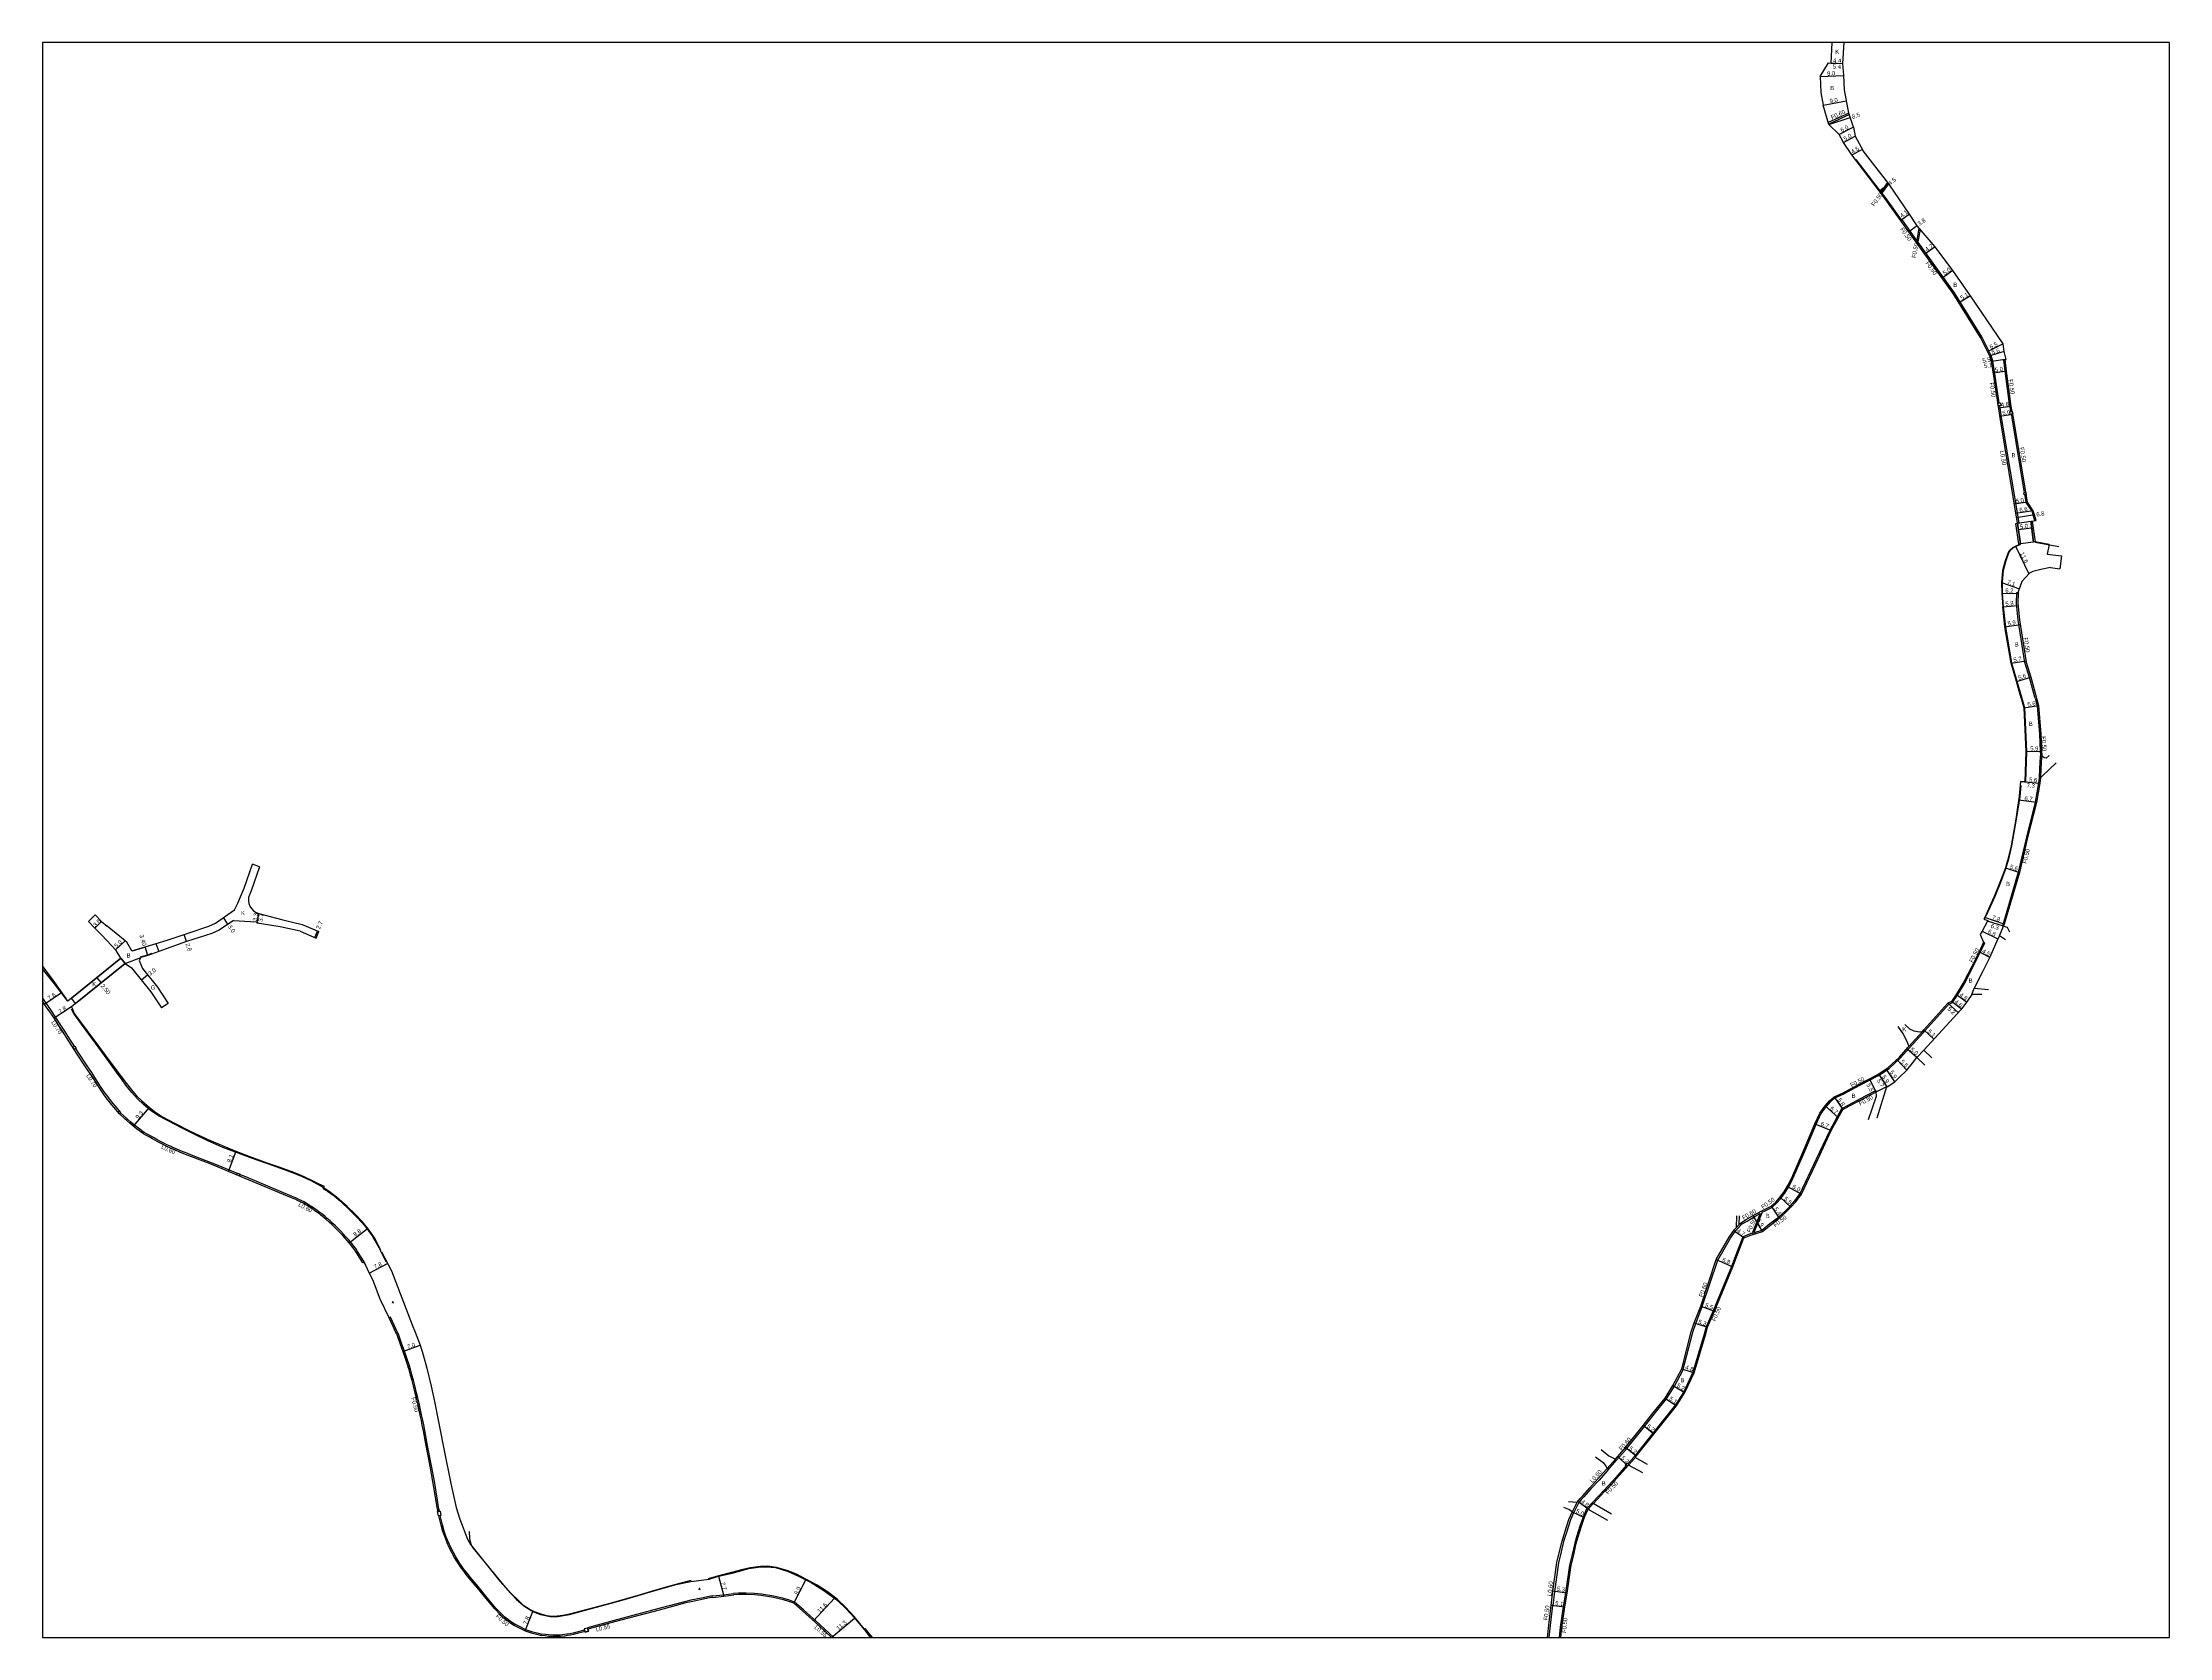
# Model space of a CAD drawing. Header units: metres. Extents: x -4000 to -2400, y -96000 to -93000.
# Drawn here: x -3200 to -2400, y -94800 to -94200 of the extents above; entities that cross this region are included whole.
import ezdxf

# ---------------------------------------------------------------- set-up
doc = ezdxf.new("R2010")
doc.units = ezdxf.units.M
doc.header["$LTSCALE"] = 2.5
for name, color, linetype in [('側溝・桝', 7, 'Continuous'), ('図郭', 7, 'Continuous'), ('幅員', 7, 'Continuous'), ('歩道・分離帯・安全施設', 7, 'Continuous'), ('舗装', 7, 'Continuous'), ('道路', 7, 'Continuous')]:
    doc.layers.add(name, color=color, linetype=linetype)
doc.styles.get("Standard").update_dxf_attribs({"font": ''})
doc.styles.add('YOKO_DECO', font='txt.shx', dxfattribs={"bigfont": 'extfont.shx'})
doc.styles.get('Standard').set_extended_font_data('@MS PGothic')

msp = doc.modelspace()

# ---------------------------------------------------------------- linework, layer by layer
at = {"layer": '側溝・桝'}
for points in [[(-2520.59, -94226.52), (-2528.34, -94230.12)], [(-2520.4, -94227.1), (-2528.16, -94230.71)], [(-2508.63, -94256.51), (-2505.9, -94252.71)], [(-2508.31, -94256.92), (-2505.57, -94253.12)], [(-2495.06, -94274.42), (-2500.45, -94266.88), (-2500.86, -94267.17)], [(-2494.21, -94269.78), (-2495.19, -94275.1)], [(-2493.79, -94270.27), (-2494.78, -94275.67)], [(-2467.04, -94317.77), (-2470.63, -94310.71), (-2480.89, -94294.18), (-2494.66, -94274.98)], [(-2464.04, -94335.6), (-2465.41, -94326.25), (-2466.39, -94319.91), (-2467.04, -94317.77)], [(-2459.6, -94338.79), (-2460, -94336.95), (-2461.77, -94323.66), (-2462.34, -94319.31), (-2461.84, -94319.24)], [(-2463.89, -94336.58), (-2463.12, -94341.81), (-2456.66, -94380.73), (-2457.16, -94380.81)], [(-2454.5, -94369.35), (-2459.17, -94341.19), (-2459.34, -94340.02), (-2459.39, -94339.77)], [(-2454.33, -94370.35), (-2454.36, -94370.14)], [(-2450.63, -94379.86), (-2451.27, -94377.78), (-2451.7, -94376.33), (-2453.88, -94373.08), (-2454.33, -94370.35)], [(-2450.51, -94446.64), (-2450.59, -94446.27), (-2452.66, -94438.85), (-2454.35, -94433.26), (-2456.85, -94417.25), (-2457.49, -94411.09), (-2457.37, -94406.92), (-2456.87, -94406.93)], [(-3188.03, -94577.62), (-3189.54, -94575.25), (-3191.91, -94571.54), (-3193.14, -94569.65), (-3194.96, -94566.82), (-3196.67, -94564.23), (-3198, -94562.31), (-3199.9, -94559.55), (-3200, -94559.42)], [(-3171.24, -94601.85), (-3171.15, -94601.77), (-3172.64, -94600.04), (-3173.27, -94599.28), (-3174.04, -94598.38), (-3175.5, -94596.52), (-3176.39, -94595.28), (-3177.9, -94593.14), (-3179.16, -94591.15), (-3180.3, -94589.38), (-3181.52, -94587.5), (-3183.21, -94584.93), (-3186.39, -94580.21), (-3187.53, -94578.42)], [(-3126.7, -94625.45), (-3134.57, -94622.22), (-3136.78, -94621.32), (-3143.99, -94618.52), (-3145.41, -94617.96), (-3148.16, -94616.87), (-3149.77, -94616.17), (-3151.26, -94615.52), (-3151.6, -94615.35), (-3153.24, -94614.62), (-3154.15, -94614.18), (-3155.4, -94613.57), (-3156.58, -94612.9), (-3158.32, -94611.96), (-3159.59, -94611.19), (-3160.86, -94610.53), (-3161.73, -94610.04), (-3162.62, -94609.43), (-3163.58, -94608.7), (-3164.17, -94608.29), (-3166.79, -94606.09), (-3167.96, -94605.09), (-3168.47, -94604.59), (-3170.62, -94602.58)], [(-3079.04, -94658.71), (-3081.49, -94654.78), (-3082.21, -94653.71), (-3082.91, -94652.77), (-3083.57, -94651.98), (-3084.16, -94651.21), (-3084.95, -94650.32), (-3085.9, -94649.24), (-3086.81, -94648.22), (-3087.75, -94647.21), (-3088.75, -94646.2), (-3089.84, -94645.09), (-3090.77, -94644.24), (-3091.81, -94643.29), (-3092.93, -94642.33), (-3093.69, -94641.64), (-3095.06, -94640.55), (-3095.52, -94640.22), (-3096.86, -94639.24), (-3097.91, -94638.49), (-3098.86, -94637.82), (-3099.67, -94637.31), (-3100.69, -94636.69), (-3101.55, -94636.16), (-3103.65, -94635.18), (-3104.78, -94634.62), (-3105.45, -94634.33), (-3106.1, -94634.07), (-3123.53, -94626.76), (-3125.86, -94625.8)], [(-3066.42, -94685.41), (-3066.58, -94685.02), (-3067.61, -94682.77), (-3069.12, -94679.49), (-3069.6, -94679.71)], [(-3066.42, -94685.41), (-3064.96, -94689.51), (-3064.04, -94692.19), (-3063.23, -94694.42), (-3061.96, -94698.11)], [(-3050.7, -94752.53), (-3050.88, -94751.59), (-3052.63, -94741.26), (-3053.72, -94735.44), (-3055.3, -94727.11), (-3056.24, -94722.15), (-3056.64, -94720.02), (-3057, -94718.3), (-3057.42, -94716.21), (-3057.79, -94714.41), (-3058.33, -94711.85), (-3058.79, -94709.88), (-3059.29, -94707.95), (-3060.01, -94705.16), (-3060.52, -94703.19), (-3061.08, -94701.22), (-3061.65, -94699.1), (-3061.96, -94698.11)], [(-3023.97, -94793.91), (-3024.05, -94793.86), (-3024.71, -94793.39), (-3026.11, -94792.33), (-3027.65, -94790.9), (-3029.52, -94788.92), (-3032.75, -94785.03), (-3036.17, -94780.86), (-3039.1, -94777.33), (-3040.2, -94775.97), (-3041.01, -94774.92), (-3041.61, -94774.15), (-3042.34, -94773.14), (-3043, -94772.18), (-3043.79, -94770.98), (-3044.55, -94769.66), (-3045.47, -94768.05), (-3046.41, -94766.2), (-3047.33, -94764.16), (-3047.64, -94763.41), (-3048.25, -94761.85), (-3048.93, -94759.98), (-3049.59, -94757.57), (-3050.11, -94755.67), (-3050.4, -94754.12)], [(-2947.9, -94784.37), (-2943.85, -94783.9), (-2940.06, -94783.47)], [(-2902.41, -94800), (-2907.69, -94795.07), (-2913.78, -94789.6), (-2917.18, -94786.66), (-2919.08, -94785.97), (-2921.17, -94785.3), (-2924.93, -94784.43), (-2929.61, -94783.7), (-2932.24, -94783.48), (-2935.36, -94783.32), (-2938.25, -94783.34), (-2940.06, -94783.47)], [(-2947.9, -94784.37), (-2948.72, -94784.49), (-2951.48, -94785.05), (-2956.15, -94786.02), (-2958.1, -94786.43), (-2968.21, -94789.16), (-2985.03, -94793.61), (-2995.05, -94796.34), (-2995.02, -94796.44)], [(-3023.97, -94793.92), (-3022.2, -94795.01), (-3020.46, -94795.92), (-3018.32, -94796.96), (-3016.04, -94797.72), (-3014.1, -94798.26), (-3012.22, -94798.7)], [(-2996.11, -94797.23), (-2999.09, -94798.01), (-3000.38, -94798.32), (-3001.53, -94798.59), (-3002.74, -94798.8), (-3003.58, -94798.93), (-3005.28, -94799.1), (-3006.39, -94799.17), (-3007.9, -94799.15), (-3009.71, -94799.06), (-3010.83, -94798.92), (-3012.22, -94798.7)]]:
    msp.add_lwpolyline(points, dxfattribs=at)
for points in [[(-2464.38, -94336.66), (-2464.53, -94335.67), (-2463.54, -94335.52), (-2463.4, -94336.51)], [(-2459.88, -94339.88), (-2460.09, -94338.9), (-2459.11, -94338.69), (-2458.9, -94339.67)], [(-2454.79, -94369.4), (-2454, -94369.27), (-2453.87, -94370.06), (-2454.66, -94370.19)], [(-3187.32, -94578.29), (-3188.12, -94578.79), (-3188.62, -94578), (-3187.82, -94577.49)], [(-3170.62, -94602.58), (-3171.05, -94602.97), (-3171.69, -94602.23), (-3171.24, -94601.85)], [(-3126.08, -94626.33), (-3126.92, -94625.99), (-3126.63, -94625.3), (-3125.8, -94625.64)], [(-3050.43, -94752.47), (-3050.13, -94754.07), (-3051.12, -94754.25), (-3051.42, -94752.66)], [(-2995.89, -94797.95), (-2994.67, -94797.58), (-2995.02, -94796.44), (-2996.24, -94796.81)]]:
    msp.add_lwpolyline(points, close=True, dxfattribs=at)
at = {"layer": '側溝・桝', "flags": 128}
for points in [[(-2450.51, -94446.64), (-2449.72, -94449.47), (-2448.83, -94460.22), (-2448.62, -94466.6), (-2448.55, -94468.07), (-2448.59, -94468.64), (-2448.87, -94473.28), (-2449.06, -94476.64)], [(-2448.05, -94468.11), (-2448.09, -94468.67), (-2448.37, -94473.31), (-2448.56, -94476.67)], [(-2449.06, -94476.62), (-2449.23, -94478.55), (-2450.55, -94485.74), (-2453.83, -94498.97), (-2456.88, -94512.04), (-2462.58, -94531.51), (-2462.85, -94532.23), (-2462.37, -94532.37)], [(-2462.85, -94532.23), (-2462.37, -94532.37)]]:
    msp.add_lwpolyline(points, dxfattribs=at)
at = {"layer": '側溝・桝', "elevation": 176.39, "flags": 128}
for points in [[(-2492.49, -94572.36), (-2491.99, -94571.79), (-2483.03, -94561.81), (-2481.62, -94561.17), (-2479.75, -94558.38), (-2476.87, -94553.55), (-2473.95, -94547.78), (-2471.14, -94542.32), (-2469.49, -94538.68), (-2469.94, -94538.47)], [(-2498.03, -94577.66), (-2492.86, -94572.03)], [(-2497.83, -94578.19), (-2492.49, -94572.36)], [(-2553.18, -94640.06), (-2552.06, -94639.5), (-2549.57, -94638.22), (-2547.72, -94636.55), (-2546.25, -94634.95), (-2544.51, -94632.61), (-2543.04, -94630.24), (-2541.62, -94627.28), (-2537.21, -94617.07), (-2532.8, -94606.6), (-2531.13, -94603.04), (-2529.17, -94600.35), (-2527.52, -94598.44), (-2525.83, -94597.03), (-2522.77, -94595.64), (-2516.44, -94592.29), (-2509.47, -94588.62), (-2505.44, -94585.99), (-2501.15, -94581.99), (-2497.83, -94578.19)], [(-2556.02, -94647.67), (-2553.36, -94646.79), (-2550.27, -94644.32), (-2547.11, -94641.86), (-2544.7, -94639.81), (-2542.72, -94637.75), (-2540.9, -94635.76), (-2538.86, -94632.97), (-2532.71, -94619.97), (-2527.68, -94609.12), (-2523.21, -94601.04), (-2520.8, -94599.7), (-2514.34, -94596.27), (-2510.5, -94594.24)], [(-2510.5, -94594.24), (-2510.26, -94594.69)], [(-2611.09, -94736.88), (-2607.97, -94733.33), (-2604.66, -94729.57), (-2597.5, -94720.61), (-2593.85, -94716.02), (-2589.19, -94710.28), (-2586.23, -94705.52), (-2583.03, -94699.52), (-2579.26, -94685.21), (-2578.2, -94681.86), (-2575.75, -94675.54), (-2569.9, -94658.03), (-2565.07, -94649.75), (-2563.16, -94646.96), (-2562.4, -94646.14), (-2561.37, -94645.05), (-2560.93, -94644.57), (-2558.88, -94643.33), (-2555.64, -94641.41), (-2553.91, -94640.54)], [(-2556.77, -94647.93), (-2557.57, -94648.19), (-2560.42, -94649.26), (-2562.56, -94654.76), (-2564.69, -94660.42), (-2571.63, -94677.09), (-2574.2, -94683.16), (-2575.04, -94685.96), (-2579.28, -94700.24), (-2582.67, -94707.57), (-2585.85, -94712.52), (-2594.29, -94723.16), (-2600.96, -94731.49), (-2601.34, -94731.98), (-2601.34, -94731.98), (-2601.51, -94732.19), (-2603.64, -94734.61)], [(-2562.83, -94645.73), (-2561.81, -94644.64)], [(-2553.91, -94640.54), (-2556.8, -94647.62)], [(-2553.18, -94640.06), (-2556.17, -94647.41)], [(-2604.3, -94735.36), (-2608.19, -94739.79), (-2611.17, -94742.96), (-2612.92, -94744.81), (-2617.03, -94749.26), (-2617.06, -94749.3), (-2617.03, -94749.26), (-2619.08, -94751.39), (-2619.26, -94751.63), (-2620.57, -94754.71), (-2621.76, -94758.12), (-2623.01, -94762.08), (-2623.83, -94765.05), (-2624.7, -94768.79), (-2625.69, -94772.76), (-2627.16, -94783.23), (-2627.99, -94788.45), (-2629.12, -94796.15), (-2629.5, -94800)], [(-2608.42, -94732.93), (-2611.54, -94736.48)], [(-2600.95, -94732.28), (-2601.12, -94732.51), (-2603.43, -94735.13)], [(-2611.54, -94736.48), (-2611.09, -94736.88), (-2611.28, -94737.09), (-2614.54, -94740.78), (-2617.59, -94744.14), (-2620.25, -94747.12), (-2621.26, -94748.1), (-2622.24, -94749.45), (-2622.42, -94749.68), (-2624.06, -94752.98), (-2624.15, -94753.15), (-2625.3, -94755.79), (-2626.84, -94760.53), (-2627.89, -94763.95), (-2628.79, -94767.81), (-2629.82, -94771.96), (-2631.33, -94782.69), (-2631.97, -94787.98), (-2632.56, -94787.91)], [(-2622.73, -94749.09), (-2622.93, -94749.37), (-2624.6, -94752.71)], [(-2616.7, -94749.65), (-2618.68, -94751.69)], [(-2632.06, -94787.97), (-2632.83, -94794.35), (-2633.48, -94800)]]:
    msp.add_lwpolyline(points, dxfattribs=at)
for points in [[(-2555.88, -94648.08), (-2556.11, -94647.39), (-2556.87, -94647.64), (-2556.62, -94648.4), (-2555.86, -94648.15)], [(-2603.45, -94734.78), (-2604.01, -94734.28), (-2604.67, -94735.03), (-2603.92, -94735.69), (-2603.26, -94734.94)]]:
    msp.add_lwpolyline(points, close=True, dxfattribs=at)
at = {"layer": '図郭'}
msp.add_lwpolyline([(-3200, -94800), (-2400, -94800), (-2400, -94200), (-3200, -94200)], close=True, dxfattribs=at)
at = {"layer": '幅員'}
for points in [[(-2528.27, -94207.66), (-2522.87, -94207.93)], [(-2527.27, -94207.71), (-2522.87, -94207.93)], [(-2531.44, -94212.84), (-2522.45, -94212.41)], [(-2530.28, -94223.58), (-2521.43, -94221.96)], [(-2528.12, -94230.84), (-2520.04, -94228.21)], [(-2518.88, -94231.78), (-2524.18, -94234.59)], [(-2522.6, -94237.58), (-2518.18, -94235.24)], [(-2519.53, -94242.3), (-2515.56, -94240.2)], [(-2505.57, -94253.13), (-2509.11, -94255.9)], [(-2497.72, -94264.51), (-2501.05, -94266.9)], [(-2494.88, -94269), (-2497.97, -94271.21)], [(-2488.13, -94276.88), (-2491.95, -94279.62)], [(-2481.42, -94285.72), (-2485.48, -94288.64)], [(-2474.81, -94295.24), (-2479.15, -94297.93)], [(-2462.56, -94313.32), (-2468.36, -94316.27)], [(-2462.16, -94316.29), (-2467.52, -94317.92)], [(-2461.84, -94319.24), (-2466.88, -94320.02)], [(-2461.27, -94323.59), (-2466.21, -94324.35)], [(-2459.5, -94336.87), (-2464.25, -94337.57)], [(-2458.85, -94339.94), (-2463.79, -94340.67)], [(-2453.4, -94372.89), (-2458.33, -94373.71)], [(-2451.25, -94376.11), (-2457.76, -94377.19)], [(-2450.79, -94377.63), (-2457.5, -94378.75)], [(-2451.85, -94382.65), (-2456.81, -94383.33)], [(-2457.88, -94389.42), (-2452.87, -94399.89)], [(-2463.17, -94403.14), (-2456.46, -94405.47)], [(-2463.08, -94407.13), (-2456.88, -94407.31)], [(-2462.69, -94412.33), (-2456.92, -94411.73)], [(-2461.92, -94419.8), (-2456.09, -94418.89)], [(-2459.58, -94433.44), (-2453.95, -94432.56)], [(-2457.55, -94440.32), (-2452.18, -94438.71)], [(-3119.24, -94531.27), (-3118.67, -94527.62)], [(-3119.18, -94530.88), (-3118.67, -94527.62)], [(-3180.32, -94533.18), (-3177.78, -94530.63)], [(-3145.84, -94538.17), (-3146.73, -94535.52)], [(-3130.26, -94531.68), (-3131.96, -94529.21)], [(-3097.62, -94536.72), (-3096.55, -94534.24)], [(-3168.88, -94537.91), (-3172.52, -94541.33)], [(-3160.38, -94543.4), (-3161.36, -94540.15)], [(-3179.56, -94551.82), (-3177.98, -94553.76)], [(-3160.47, -94550.79), (-3162.81, -94552.68)], [(-3192.9, -94557.49), (-3199.19, -94561.81)], [(-3189.09, -94562.75), (-3195.65, -94567.05)], [(-3165.8, -94607.68), (-3159.74, -94600.62)], [(-3130.11, -94624.68), (-3127.18, -94617.12)], [(-3084.61, -94651.58), (-3077.73, -94646.12)], [(-3077.1, -94662.97), (-3070.19, -94659.28)], [(-3064.53, -94692.36), (-3057.92, -94690.06)], [(-2945.74, -94776.99), (-2943.79, -94784.44)], [(-2917.46, -94787.14), (-2912.88, -94778.33)], [(-3018.51, -94797.45), (-3015.56, -94790.23)], [(-2910.04, -94793.69), (-2902.07, -94785.2)], [(-2903.21, -94800), (-2894.57, -94792.69)]]:
    msp.add_lwpolyline(points, dxfattribs=at)
at = {"layer": '幅員', "flags": 128}
for points, elevation in [([(-2454.74, -94450.31), (-2449.22, -94449.38)], 193.74), ([(-2454.02, -94466.7), (-2448.12, -94466.58)], 193.31), ([(-2454.37, -94478.18), (-2448.79, -94478.62)], 157.31), ([(-2461.73, -94510.47), (-2456.39, -94512.17)], 190.9), ([(-2470.43, -94534.27), (-2464.51, -94537.2)], 188.9), ([(-2467.59, -94544.16), (-2471.59, -94542.1)], 189.28), ([(-2476.36, -94561.04), (-2480.17, -94558.11)], 188.42), ([(-2479.49, -94564.91), (-2483.33, -94561.4)], 188.42), ([(-2478.31, -94563.57), (-2481.96, -94560.77)], 188.42), ([(-2488.6, -94574.89), (-2492.37, -94571.46)], 188.42), ([(-2502.55, -94582.61), (-2498.8, -94586.64)], 176.39), ([(-2494.99, -94581.78), (-2498.76, -94578.5)], 176.39), ([(-2510.26, -94594.69), (-2512.83, -94589.82)], 176.39), ([(-2506.15, -94592.9), (-2509.37, -94587.96)], 187.62), ([(-2503.27, -94591.02), (-2506.5, -94586.08)], 176.39), ([(-2526.1, -94596.61), (-2522.84, -94601.41)], 176.39), ([(-2533.41, -94606.75), (-2527.23, -94609.34)], 176.39), ([(-2524.54, -94604.48), (-2529.56, -94600.04)], 176.39), ([(-2543.66, -94630.3), (-2538.43, -94633.23)], 176.39), ([(-2549.86, -94637.8), (-2546.79, -94642.25)], 176.39), ([(-2546.44, -94634.36), (-2542.36, -94638.1)], 176.39), ([(-2560.03, -94649.65), (-2563.91, -94646.99)], 176.39), ([(-2553.12, -94647.24), (-2556.64, -94641.31)], 176.39), ([(-2570.45, -94657.78), (-2564.22, -94660.6)], 176.39), ([(-2576.32, -94675.34), (-2571.17, -94677.28)], 176.39), ([(-2578.77, -94681.66), (-2573.73, -94683.33)], 176.39), ([(-2583.4, -94698.9), (-2578.81, -94700.41)], 169.88), ([(-2589.68, -94709.93), (-2585.44, -94712.81)], 176.39), ([(-2586.75, -94705.23), (-2582.23, -94707.81)], 176.39), ([(-2593.89, -94723.47), (-2597.97, -94720.24)], 176.39), ([(-2603.68, -94735.41), (-2607.58, -94731.98)], 176.39), ([(-2600.57, -94731.8), (-2604.65, -94728.59)], 176.39), ([(-2618.68, -94751.69), (-2622.55, -94748.85)], 176.39), ([(-2624.6, -94752.71), (-2620.1, -94754.9)], 176.39), ([(-2631.9, -94782.43), (-2626.65, -94783.17)], 176.39), ([(-2632.56, -94787.91), (-2627.5, -94788.52)], 176.39)]:
    msp.add_lwpolyline(points, dxfattribs=dict(at, elevation=elevation))
for points in [[(-2456.07, -94478.05), (-2448.79, -94478.62)], [(-2450.07, -94485.84), (-2456.72, -94485.04)], [(-2462.11, -94531.67), (-2469.47, -94529.11)], [(-2462.37, -94532.37), (-2468.41, -94530.57)]]:
    msp.add_lwpolyline(points, dxfattribs=at)
at = {"layer": '歩道・分離帯・安全施設'}
for points in [[(-2517.99, -94243.98), (-2508.95, -94255.78), (-2506.72, -94258.62), (-2500.97, -94266.66)], [(-2458.78, -94390.1), (-2460.04, -94391.21), (-2460.39, -94391.73), (-2461.56, -94394.99), (-2462.55, -94398.6), (-2462.97, -94403.15), (-2462.88, -94407.12), (-2462.49, -94412.31)], [(-2455.98, -94388.82), (-2457.79, -94389.6), (-2458.78, -94390.1)], [(-2441.64, -94389.72), (-2450.56, -94388.06)], [(-2462.49, -94412.31), (-2461.72, -94419.78), (-2459.39, -94433.39), (-2457.35, -94440.27), (-2455.58, -94446.64)], [(-3161.2, -94540.31), (-3161.3, -94540.34), (-3166.35, -94541.85)], [(-3163.11, -94544.01), (-3160.45, -94543.21), (-3158.72, -94542.59)], [(-3191.08, -94559.66), (-3195.99, -94552.79), (-3200, -94547.36)], [(-3072.94, -94654.08), (-3074.95, -94650.08), (-3077.19, -94646.79), (-3079.7, -94643.63), (-3082.35, -94640.81), (-3085.4, -94637.83), (-3089.39, -94634.32), (-3092.15, -94632.23), (-3095.11, -94630.36), (-3098.74, -94628.36), (-3102.26, -94626.75), (-3105.99, -94625.17), (-3108.93, -94624.07), (-3113.56, -94622.48), (-3120.98, -94619.82), (-3127.39, -94617.49), (-3132.14, -94615.62), (-3137.83, -94613.11), (-3142.94, -94610.67), (-3147.22, -94608.5), (-3156.4, -94603.78), (-3159.36, -94601.74), (-3162.07, -94599.48), (-3164.31, -94597.31), (-3166.4, -94595.04), (-3168.64, -94592.22), (-3170.07, -94590.27), (-3172.14, -94587.36), (-3178.3, -94578.79), (-3185.29, -94569.31), (-3188.23, -94565.26), (-3189.09, -94563.62)], [(-3070.67, -94658.86), (-3072.49, -94655.23)], [(-3079.01, -94658.98), (-3078.08, -94661.07)], [(-2956.07, -94778.61), (-2960.46, -94779.71), (-2965.88, -94781.14), (-2971.12, -94782.73), (-2975.23, -94783.99), (-2986.06, -94787.05), (-3001.81, -94791.27), (-3004.32, -94791.72), (-3006.48, -94792), (-3008.35, -94792.05), (-3010.28, -94791.8), (-3012.43, -94791.29), (-3014.93, -94790.38), (-3015.5, -94790.11), (-3016.98, -94789.34), (-3018.92, -94788.05), (-3020.9, -94786.28), (-3023.94, -94783.26), (-3026.53, -94780.31), (-3037.97, -94766.26), (-3038.64, -94765.24), (-3039.09, -94763.97), (-3039.23, -94762.81), (-3039.36, -94760.12)], [(-2940.36, -94775.46), (-2945.77, -94776.8), (-2949.58, -94777.88)], [(-2888.53, -94800), (-2891.01, -94796.71), (-2894.74, -94792.15), (-2898.03, -94788.54), (-2901.16, -94785.63), (-2904.41, -94783.14), (-2908.58, -94780.37), (-2912.9, -94778.02), (-2916.4, -94776.23), (-2919.59, -94774.94), (-2923.92, -94773.62), (-2927.3, -94773.18), (-2929.97, -94773.24), (-2933.9, -94773.76), (-2937.09, -94774.59), (-2940.36, -94775.46)]]:
    msp.add_lwpolyline(points, dxfattribs=at)
at = {"layer": '歩道・分離帯・安全施設', "flags": 128}
for points in [[(-2455.58, -94446.64), (-2454.55, -94450.28), (-2453.82, -94466.7), (-2454.17, -94478.18)], [(-2455.93, -94479.46), (-2456.28, -94483.59), (-2456.94, -94487.68), (-2457.62, -94492.18), (-2459.4, -94502.21), (-2460.73, -94507.76), (-2461.54, -94510.52), (-2461.55, -94510.54), (-2463.61, -94516.02), (-2465.7, -94521.28), (-2467.47, -94525.19), (-2469.03, -94528.61)]]:
    msp.add_lwpolyline(points, dxfattribs=at)
at = {"layer": '舗装'}
for points in [[(-2527.27, -94207.71), (-2522.87, -94207.93)], [(-3157.34, -94538.94), (-3156.27, -94541.92)], [(-3168.95, -94546.45), (-3170.53, -94544.51)], [(-3168.95, -94546.45), (-3163.05, -94544.2)], [(-3187.61, -94561.55), (-3189.08, -94559.52)]]:
    msp.add_lwpolyline(points, dxfattribs=at)
at = {"layer": '舗装', "flags": 128}
for points, elevation in [([(-2463.87, -94536.07), (-2462.37, -94532.37)], 189.28), ([(-2474.28, -94558.08), (-2473.47, -94555.7)], 188.42), ([(-2494.99, -94581.78), (-2492.37, -94579.03)], 176.39), ([(-2510.26, -94594.69), (-2506.25, -94592.73)], 187.63)]:
    msp.add_lwpolyline(points, dxfattribs=dict(at, elevation=elevation))
at = {"layer": '道路'}
for points in [[(-2528.27, -94207.66), (-2527.27, -94207.71), (-2526.88, -94200)], [(-2522.87, -94207.93), (-2522.4, -94200)], [(-2531.44, -94212.84), (-2528.27, -94207.66)], [(-2518.88, -94231.78), (-2520.59, -94226.52), (-2522.19, -94217.8), (-2522.45, -94212.41), (-2522.87, -94207.93)], [(-2531.44, -94212.84), (-2531.16, -94218.84), (-2530.28, -94223.58)], [(-2467.52, -94317.92), (-2471.06, -94310.95), (-2481.3, -94294.45), (-2494.86, -94275.56), (-2500.86, -94267.17), (-2506.88, -94258.74), (-2509.11, -94255.9), (-2519.53, -94242.3), (-2522.6, -94237.58), (-2524.18, -94234.59), (-2528.12, -94230.84), (-2530.28, -94223.58)], [(-2518.88, -94231.78), (-2518.18, -94235.24)], [(-2518.18, -94235.24), (-2515.25, -94240.77)], [(-2505.57, -94253.13), (-2515.25, -94240.77)], [(-2474.81, -94295.24), (-2481.42, -94285.72), (-2488.13, -94276.88), (-2494.88, -94269), (-2497.72, -94264.51), (-2505.57, -94253.13)], [(-2462.16, -94316.29), (-2462.56, -94313.32), (-2474.81, -94295.24)], [(-2457.16, -94380.81), (-2463.61, -94341.89), (-2465.91, -94326.32), (-2466.88, -94320.02), (-2467.52, -94317.92)], [(-2461.45, -94319.18), (-2462.16, -94316.29)], [(-2450.13, -94379.78), (-2450.79, -94377.63), (-2451.25, -94376.11), (-2453.4, -94372.89), (-2458.67, -94341.11), (-2458.85, -94339.94), (-2459.5, -94336.87), (-2461.27, -94323.59), (-2461.84, -94319.24), (-2461.45, -94319.18)], [(-2456.07, -94388.64), (-2457.16, -94380.81)], [(-2452.2, -94380.12), (-2450.13, -94379.78)], [(-2451.12, -94387.95), (-2452.2, -94380.12)], [(-2458.89, -94389.93), (-2460.19, -94391.08), (-2460.57, -94391.64), (-2461.75, -94394.93), (-2462.75, -94398.56), (-2463.17, -94403.14), (-2463.08, -94407.13), (-2462.69, -94412.33)], [(-2458.89, -94389.93), (-2457.88, -94389.42), (-2456.07, -94388.64)], [(-2445.27, -94388.84), (-2450.52, -94387.86), (-2451.12, -94387.95)], [(-2445.27, -94388.84), (-2445.94, -94392.47), (-2440.62, -94393.15)], [(-2444.75, -94397.49), (-2448.37, -94398.24), (-2451.38, -94399.01), (-2452.59, -94399.59), (-2455.49, -94402.7), (-2456.86, -94406.63), (-2456.87, -94406.93), (-2456.99, -94411.07), (-2456.36, -94417.18), (-2453.86, -94433.14), (-2452.18, -94438.71), (-2450.11, -94446.15), (-2450, -94446.64)], [(-2444.75, -94397.49), (-2441.24, -94397.94)], [(-2440.62, -94393.15), (-2441.24, -94397.94)], [(-2455.78, -94446.64), (-2457.55, -94440.32), (-2459.58, -94433.44), (-2461.92, -94419.8), (-2462.69, -94412.33)], [(-3166.41, -94541.66), (-3161.36, -94540.15), (-3153.1, -94537.67), (-3145.58, -94535.13), (-3137.42, -94532.38), (-3135, -94531.31), (-3127.75, -94526.31), (-3126.52, -94523.72), (-3124.18, -94518.14), (-3121.02, -94509.15)], [(-3118.38, -94510.08), (-3121.57, -94519.14), (-3122.09, -94520.39), (-3122.17, -94520.57), (-3122.48, -94521.63), (-3122.57, -94522.74), (-3122.41, -94523.84), (-3122.03, -94524.89), (-3121.43, -94525.83), (-3120.65, -94526.62), (-3119.71, -94527.22), (-3118.67, -94527.62)], [(-3118.38, -94510.08), (-3121.02, -94509.15)], [(-3118.67, -94527.62), (-3109.58, -94529.98), (-3102.29, -94531.75), (-3096.02, -94534.47)], [(-3180.25, -94528.2), (-3182.74, -94530.66)], [(-3182.74, -94530.66), (-3180.34, -94533.16), (-3177.73, -94535.8)], [(-3180.25, -94528.2), (-3177.78, -94530.63), (-3175.68, -94532.39)], [(-3170.53, -94544.51), (-3172.35, -94541.51), (-3177.73, -94535.8)], [(-3166.41, -94541.66), (-3168.35, -94538.46), (-3168.88, -94537.91), (-3175.68, -94532.39)], [(-3128.22, -94530.27), (-3133.53, -94533.93), (-3136.33, -94535.18), (-3145.84, -94538.17), (-3156.27, -94541.92), (-3160.38, -94543.4), (-3163.05, -94544.2), (-3163.62, -94545.37), (-3162.4, -94548.4), (-3156.81, -94555.34), (-3152.72, -94561.47)], [(-3128.22, -94530.27), (-3119.6, -94530.81), (-3119.18, -94530.88), (-3119.24, -94531.27)], [(-3103.15, -94534.32), (-3110.56, -94532.61), (-3119.24, -94531.27)], [(-3103.15, -94534.32), (-3097.09, -94536.95)], [(-3097.09, -94536.95), (-3096.02, -94534.47)], [(-3190.49, -94560.66), (-3195.49, -94554.08), (-3200, -94548.49)], [(-3189.08, -94559.52), (-3170.53, -94544.51)], [(-3170.53, -94544.51), (-3189.08, -94559.52)], [(-3187.61, -94561.55), (-3168.95, -94546.45)], [(-3168.95, -94546.45), (-3187.61, -94561.55)], [(-3168.95, -94546.45), (-3166.51, -94548.09), (-3159.23, -94557.11), (-3155.22, -94563.13)], [(-3189.08, -94559.52), (-3190.49, -94560.66)], [(-3066.91, -94685.6), (-3067.06, -94685.23), (-3068.08, -94682.99), (-3069.6, -94679.71), (-3072.96, -94672.68), (-3075.55, -94666.11), (-3077.82, -94661.5), (-3079.04, -94658.71), (-3079.55, -94659.03), (-3081.98, -94655.1), (-3082.68, -94654.05), (-3083.36, -94653.13), (-3084.02, -94652.34), (-3084.61, -94651.58), (-3085.38, -94650.71), (-3086.33, -94649.62), (-3087.23, -94648.61), (-3088.17, -94647.61), (-3089.16, -94646.61), (-3090.25, -94645.51), (-3091.16, -94644.67), (-3092.2, -94643.73), (-3093.32, -94642.76), (-3094.07, -94642.09), (-3095.41, -94641.01), (-3095.86, -94640.69), (-3097.2, -94639.71), (-3098.25, -94638.96), (-3099.18, -94638.31), (-3099.97, -94637.8), (-3100.99, -94637.19), (-3101.83, -94636.67), (-3103.9, -94635.7), (-3105.02, -94635.15), (-3105.67, -94634.87), (-3106.32, -94634.61), (-3123.75, -94627.29), (-3134.79, -94622.76), (-3136.99, -94621.86), (-3144.2, -94619.06), (-3145.62, -94618.5), (-3148.39, -94617.4), (-3150, -94616.7), (-3151.5, -94616.05), (-3151.85, -94615.88), (-3153.48, -94615.15), (-3154.41, -94614.7), (-3155.67, -94614.08), (-3156.86, -94613.41), (-3158.61, -94612.47), (-3159.88, -94611.7), (-3161.14, -94611.04), (-3162.04, -94610.53), (-3162.96, -94609.9), (-3163.93, -94609.17), (-3164.52, -94608.75), (-3167.17, -94606.54), (-3168.35, -94605.52), (-3168.87, -94605.01), (-3171.05, -94602.97), (-3173.17, -94600.49), (-3173.8, -94599.74), (-3174.58, -94598.83), (-3176.06, -94596.94), (-3176.96, -94595.68), (-3178.48, -94593.52), (-3179.75, -94591.52), (-3180.88, -94589.76), (-3182.1, -94587.88), (-3183.79, -94585.32), (-3186.97, -94580.59), (-3190.13, -94575.63), (-3192.5, -94571.92), (-3193.73, -94570.03), (-3195.55, -94567.2), (-3197.25, -94564.62), (-3198.58, -94562.71), (-3200, -94560.64)], [(-3187.61, -94561.55), (-3189.09, -94562.75)], [(-3189.09, -94562.75), (-3188.87, -94563.31), (-3188.14, -94565.21), (-3178.54, -94578.02), (-3173.9, -94584.32), (-3170.46, -94588.98), (-3168.4, -94591.63), (-3166.57, -94594.01), (-3164.61, -94596.19), (-3162.7, -94598.08), (-3159.73, -94600.63), (-3157.42, -94602.45), (-3154.85, -94604.1), (-3150.06, -94606.62), (-3144.78, -94609.35), (-3138.82, -94612.13), (-3138.03, -94612.57), (-3127.87, -94616.85), (-3122.39, -94618.97), (-3115.29, -94621.55), (-3110.72, -94623.12), (-3106.55, -94624.57), (-3103.11, -94625.99), (-3099.14, -94627.81), (-3096.05, -94629.35), (-3094.13, -94630.19), (-3094.52, -94631.06), (-3092.8, -94632.15), (-3090.31, -94633.88), (-3087.97, -94635.85), (-3084.38, -94639.26), (-3081.52, -94642.16), (-3078.82, -94645.1), (-3076.05, -94648.94), (-3073, -94654.16), (-3072.7, -94654.99), (-3072.53, -94654.91), (-3068.73, -94662.03)], [(-3152.72, -94561.47), (-3155.22, -94563.13)], [(-3068.73, -94662.03), (-3060.99, -94682.35), (-3059.89, -94685.19)], [(-3066.91, -94685.6), (-3065.45, -94689.69), (-3064.53, -94692.36), (-3063.72, -94694.59), (-3062.46, -94698.27)], [(-3059.89, -94685.19), (-3057.92, -94690.06), (-3056.87, -94693.64)], [(-3056.87, -94693.64), (-3055.41, -94698.65), (-3053.81, -94705.49), (-3052.52, -94711.25), (-3048.96, -94729.64), (-3046.49, -94742.13), (-3044.37, -94751.06), (-3043.05, -94755.53), (-3040.17, -94762.98), (-3039.01, -94765.05), (-3027.99, -94778.77), (-3023.39, -94783.95), (-3021.91, -94785.55), (-3019.03, -94788.14), (-3016.02, -94789.98)], [(-3024.27, -94794.34), (-3024.34, -94794.3), (-3025.02, -94793.81), (-3026.45, -94792.73), (-3028.02, -94791.27), (-3029.92, -94789.26), (-3033.15, -94785.36), (-3036.57, -94781.2), (-3039.51, -94777.66), (-3040.61, -94776.29), (-3041.43, -94775.24), (-3042.03, -94774.46), (-3042.76, -94773.44), (-3043.43, -94772.47), (-3044.23, -94771.26), (-3045.01, -94769.92), (-3045.93, -94768.29), (-3046.88, -94766.43), (-3047.81, -94764.36), (-3048.12, -94763.6), (-3048.74, -94762.03), (-3049.43, -94760.13), (-3050.09, -94757.71), (-3050.62, -94755.79), (-3050.91, -94754.21), (-3051.12, -94754.25), (-3051.42, -94752.66), (-3051.21, -94752.62), (-3051.39, -94751.68), (-3053.14, -94741.35), (-3054.23, -94735.54), (-3055.82, -94727.21), (-3056.75, -94722.24), (-3057.15, -94720.12), (-3057.51, -94718.41), (-3057.93, -94716.31), (-3058.31, -94714.51), (-3058.84, -94711.96), (-3059.3, -94710.01), (-3059.79, -94708.08), (-3060.52, -94705.29), (-3061.02, -94703.33), (-3061.58, -94701.36), (-3062.15, -94699.24), (-3062.46, -94698.27)], [(-2949.21, -94778.01), (-2945.74, -94776.99), (-2940.66, -94775.76)], [(-2940.66, -94775.76), (-2936.96, -94774.79), (-2934.33, -94774.08), (-2930.89, -94773.51), (-2927.67, -94773.37), (-2924.28, -94773.72), (-2919.52, -94775.19), (-2915.66, -94776.89), (-2910.9, -94779.35), (-2906.07, -94782.27), (-2901.58, -94785.56), (-2898.49, -94788.45), (-2895.59, -94791.49), (-2892.04, -94795.68), (-2891.09, -94796.9), (-2890.66, -94796.57), (-2888, -94800)], [(-3014.72, -94790.56), (-3012.73, -94791.37), (-3009.05, -94792.17), (-3006.15, -94792.05), (-3001.84, -94791.33), (-2981.95, -94785.94), (-2975.92, -94784.23), (-2970.03, -94782.47), (-2961.73, -94780.08), (-2956.17, -94778.91), (-2949.21, -94778.01)], [(-2903.21, -94800), (-2908.05, -94795.47), (-2914.14, -94790.01), (-2917.46, -94787.14), (-2919.26, -94786.48), (-2921.32, -94785.82), (-2925.04, -94784.97), (-2929.67, -94784.24), (-2932.27, -94784.02), (-2935.38, -94783.87), (-2938.23, -94783.88), (-2940.02, -94784.01)], [(-3016.02, -94789.98), (-3015.56, -94790.23), (-3014.72, -94790.56)], [(-2947.82, -94784.91), (-2948.63, -94785.02), (-2951.37, -94785.58), (-2956.04, -94786.55), (-2957.98, -94786.95), (-2968.07, -94789.68), (-2984.89, -94794.14), (-2994.89, -94796.86), (-2994.67, -94797.58), (-2995.89, -94797.95), (-2995.96, -94797.73), (-2998.96, -94798.52), (-3000.26, -94798.83), (-3001.42, -94799.11), (-3002.66, -94799.32), (-3003.52, -94799.45), (-3005.24, -94799.62), (-3006.37, -94799.69), (-3007.91, -94799.68), (-3009.75, -94799.58), (-3010.91, -94799.44), (-3012.3, -94799.22)], [(-2947.82, -94784.91), (-2943.79, -94784.44), (-2940.02, -94784.01)], [(-3024.27, -94794.34), (-3022.46, -94795.46), (-3020.7, -94796.38), (-3018.51, -94797.45), (-3016.19, -94798.22), (-3014.23, -94798.77), (-3012.3, -94799.22)]]:
    msp.add_lwpolyline(points, dxfattribs=at)
for points in [[(-2457.16, -94380.81), (-2456.07, -94388.64), (-2456.66, -94388.72), (-2457.75, -94380.89)], [(-2457.16, -94380.81), (-2452.2, -94380.12), (-2451.12, -94387.95), (-2456.07, -94388.64)], [(-2451.12, -94387.95), (-2452.2, -94380.12), (-2451.61, -94380.04), (-2450.52, -94387.86)], [(-3187.61, -94561.55), (-3189.08, -94559.52), (-3170.53, -94544.51), (-3168.95, -94546.45)]]:
    msp.add_lwpolyline(points, close=True, dxfattribs=at)
at = {"layer": '道路', "flags": 128}
for points in [[(-2455.78, -94446.64), (-2454.74, -94450.31), (-2454.02, -94466.7), (-2454.37, -94478.18)], [(-2450, -94446.64), (-2449.22, -94449.38), (-2448.33, -94460.19), (-2448.12, -94466.58), (-2448.05, -94468.11)], [(-2448.56, -94476.67), (-2447.7, -94475.8), (-2442.62, -94470.95)], [(-2445.24, -94468.2), (-2446.43, -94469.16), (-2447.12, -94469.11), (-2447.7, -94468.64), (-2448.05, -94468.11)], [(-2448.56, -94476.67), (-2448.79, -94478.62), (-2450.07, -94485.84), (-2453.35, -94499.09), (-2456.39, -94512.17), (-2462.11, -94531.67), (-2462.37, -94532.37)], [(-2456.07, -94478.05), (-2456.48, -94483.57), (-2457.14, -94487.65), (-2457.82, -94492.15), (-2459.59, -94502.17), (-2460.93, -94507.71), (-2461.73, -94510.47)], [(-2454.37, -94478.18), (-2456.07, -94478.05)], [(-2462.37, -94532.37), (-2461.06, -94532.79), (-2460.11, -94534.6)]]:
    msp.add_lwpolyline(points, dxfattribs=at)
for points, elevation in [([(-2461.73, -94510.47), (-2463.8, -94515.95), (-2465.89, -94521.21), (-2467.65, -94525.11), (-2469.47, -94529.11), (-2469.76, -94529.81), (-2468.26, -94530.29), (-2468.41, -94530.57), (-2470.43, -94534.27), (-2471.25, -94535.61), (-2469.94, -94538.47)], 190.9), ([(-2469.94, -94538.47), (-2471.59, -94542.1), (-2474.39, -94547.55), (-2477.31, -94553.31), (-2477.31, -94553.31), (-2477.31, -94553.31), (-2480.17, -94558.11), (-2481.96, -94560.77), (-2483.33, -94561.4), (-2492.37, -94571.46)], 188.42), ([(-2463.87, -94536.07), (-2464.51, -94537.2), (-2467.55, -94544.1), (-2470.38, -94549.6), (-2473.47, -94555.7)], 189.28), ([(-2461.64, -94537.53), (-2463.87, -94536.07)], 189.28), ([(-2474.28, -94558.08), (-2475.96, -94560.52), (-2478.51, -94563.84), (-2492.37, -94579.03)], 188.42), ([(-2470.6, -94558.08), (-2474.28, -94558.08)], 188.42), ([(-2473.47, -94555.7), (-2468.03, -94556.3)], 189.28), ([(-2502.2, -94570.17), (-2500.12, -94573.02), (-2498.84, -94575.67), (-2498.03, -94577.66)], 185.71), ([(-2499.56, -94569.4), (-2497.77, -94571), (-2496.15, -94571.76), (-2494.02, -94572.14), (-2492.86, -94572.03)], 186.08), ([(-2492.86, -94572.03), (-2492.37, -94571.46)], 186.08), ([(-2561.81, -94644.64), (-2561.31, -94644.1), (-2559.19, -94642.82), (-2555.93, -94640.88), (-2552.28, -94639.05), (-2549.86, -94637.8), (-2548.07, -94636.2), (-2546.64, -94634.63), (-2544.92, -94632.33), (-2543.48, -94630), (-2542.08, -94627.07), (-2537.67, -94616.87), (-2533.41, -94606.75), (-2531.56, -94602.78), (-2529.56, -94600.04), (-2527.87, -94598.08), (-2526.1, -94596.61), (-2522.99, -94595.2), (-2516.68, -94591.85), (-2509.72, -94588.18), (-2505.75, -94585.59), (-2501.51, -94581.64), (-2498.22, -94577.88), (-2498.03, -94577.66)], 176.39), ([(-2506.25, -94592.73), (-2506.15, -94592.9), (-2503.27, -94591.02), (-2501.66, -94589.35), (-2498.8, -94586.64), (-2496.7, -94583.97), (-2494.99, -94581.78)], 176.39), ([(-2494.99, -94581.78), (-2491.96, -94584.66)], 176.39), ([(-2492.37, -94579.03), (-2489.34, -94581.91)], 188.42), ([(-2600.95, -94732.28), (-2600.57, -94731.8), (-2593.89, -94723.47), (-2585.44, -94712.81), (-2582.23, -94707.81), (-2578.81, -94700.41), (-2574.57, -94686.1), (-2573.73, -94683.33), (-2571.17, -94677.28), (-2564.22, -94660.6), (-2562.09, -94654.94), (-2560.03, -94649.65), (-2557.4, -94648.66), (-2553.12, -94647.24), (-2549.96, -94644.71), (-2546.79, -94642.25), (-2544.36, -94640.17), (-2542.36, -94638.1), (-2540.51, -94636.08), (-2538.43, -94633.23), (-2532.26, -94620.18), (-2527.23, -94609.34), (-2522.84, -94601.41), (-2520.56, -94600.13), (-2514.11, -94596.71), (-2510.26, -94594.69)], 176.39), ([(-2513.23, -94605.09), (-2510.18, -94596.31), (-2510.26, -94594.69)], 187.63), ([(-2509.89, -94604.53), (-2506.25, -94592.73)], 176.39), ([(-2608.42, -94732.93), (-2605.12, -94729.18), (-2597.97, -94720.24), (-2594.32, -94715.64), (-2589.68, -94709.93), (-2586.75, -94705.23), (-2583.4, -94698.9), (-2579.84, -94685.05), (-2578.77, -94681.66), (-2576.32, -94675.34), (-2570.45, -94657.78), (-2565.58, -94649.43), (-2563.63, -94646.58), (-2562.83, -94645.73)], 176.39), ([(-2562.83, -94645.73), (-2562.75, -94641.4)], 176.39), ([(-2561.81, -94644.64), (-2561.75, -94641.42)], 176.39), ([(-2616.7, -94749.65), (-2616.66, -94749.61), (-2612.56, -94745.15), (-2610.8, -94743.3), (-2607.82, -94740.13), (-2603.43, -94735.13)], 173.5), ([(-2615.89, -94732), (-2612.97, -94734.18), (-2611.96, -94735.6), (-2611.54, -94736.48)], 173.13), ([(-2613.8, -94729.32), (-2610.85, -94731.63), (-2608.42, -94732.93)], 173.13), ([(-2598.09, -94738.12), (-2603.43, -94735.13)], 174.82), ([(-2596.29, -94734.89), (-2600.95, -94732.28)], 174.82), ([(-2622.73, -94749.09), (-2621.71, -94747.71), (-2620.68, -94746.7), (-2618.04, -94743.74), (-2614.99, -94740.38), (-2611.72, -94736.69), (-2611.54, -94736.48)], 172.88), ([(-2618.68, -94751.69), (-2618.82, -94751.88), (-2620.1, -94754.9), (-2621.29, -94758.28), (-2622.53, -94762.22), (-2623.35, -94765.17), (-2624.22, -94768.91), (-2625.19, -94772.85), (-2626.67, -94783.3), (-2627.5, -94788.52), (-2628.62, -94796.21), (-2629, -94800)], 170.57), ([(-2624.6, -94752.71), (-2625.91, -94751.81), (-2627.84, -94751.14)], 176.39), ([(-2626.08, -94748.87), (-2622.73, -94749.09)], 172.88), ([(-2611.28, -94756.04), (-2618.1, -94752.07), (-2618.68, -94751.69)], 170.57), ([(-2609.87, -94753.62), (-2616.7, -94749.65)], 173.5), ([(-2633.99, -94800), (-2633.33, -94794.29), (-2631.92, -94782.61), (-2630.41, -94771.84), (-2629.37, -94767.67), (-2628.47, -94763.79), (-2627.42, -94760.35), (-2625.86, -94755.57), (-2624.69, -94752.9), (-2624.6, -94752.71)], 176.39)]:
    msp.add_lwpolyline(points, dxfattribs=dict(at, elevation=elevation))

# ---------------------------------------------------------------- texts
at = {"layer": '側溝・桝'}
for s, rotation, p in [('F0.60', 24.92119, (-2526.89, -94228.98)), ('F0.50', 54.2293, (-2511.03, -94261.79)), ('F0.50', 305.65369, (-2501.41, -94270.26)), ('F0.50', 79.57744, (-2495.41, -94281.16)), ('F0.50', 305.65369, (-2491.84, -94283.02)), ('F0.50', 278.38874, (-2467.67, -94328)), ('F0.50', 277.5896, (-2460.53, -94326.78)), ('L0.50', 279.41844, (-2463.77, -94353.65)), ('F0.50', 279.41844, (-2456.34, -94352.37)), ('F0.50', 278.90011, (-2454.9, -94423.96)), ('F0.50', 271.8997, (-2448.06, -94460.97, 157.31)), ('F0.50', 76.88327, (-2453.76, -94509, 157.31)), ('F0.50', 62.77964, (-2474.01, -94546.27, 157.31)), ('L0.70', 303, (-3196.83, -94568.59)), ('L0.70', 303, (-3183.65, -94588.64)), ('F0.50', 27.95357, (-2519.53, -94593.08, 157.31)), ('F0.50', 27.95357, (-2516.3, -94599.97, 157.31)), ('L0.60', 336, (-3155.52, -94616)), ('L0.60', 332, (-3103.97, -94637.64)), ('F0.60', 31.09071, (-2560.14, -94642.97, 157.31)), ('F0.50', 35.51555, (-2552.87, -94638.91, 157.31)), ('F0.50', 66.4723, (-2557.56, -94647.84, 157.31)), ('F0.50', 37.82106, (-2548.28, -94645.74, 157.31)), ('F0.60', 71.52883, (-2575.51, -94672.13, 157.31)), ('F0.50', 67.01924, (-2570.82, -94681.2, 157.31)), ('F0.50', 284, (-3061.33, -94709.79)), ('F0.60', 48.67665, (-2606.04, -94729.85, 157.31)), ('L0.60', 48.50957, (-2617.02, -94741.96, 157.31)), ('F0.50', 47.3239, (-2611.11, -94746.32, 157.31)), ('L0.60', 83.13053, (-2632.47, -94784.49, 157.31)), ('F0.50', 318, (-3029.69, -94792.21)), ('F0.50', 83.13053, (-2633.86, -94793.66, 157.31)), ('L0.55', 15, (-2991.67, -94797.83)), ('L0.55', 318, (-2909.83, -94796.39)), ('F0.50', 84.29167, (-2626.98, -94798.35, 157.31))]:
    msp.add_text(s, height=1.6, rotation=rotation, dxfattribs=at).set_placement(p)
at = {"layer": '幅員'}
for s, rotation, p in [('4.4', 357.13402, (-2526.55, -94207.49)), ('9.0', 2.75049, (-2528.75, -94212.46)), ('5.4', 357.13402, (-2526.64, -94209.76)), ('9.0', 10.4187, (-2527.66, -94222.85)), ('6.0', 27.89849, (-2523.23, -94233.8)), ('8.5', 18.03106, (-2519.17, -94228.75)), ('5.0', 27.89849, (-2522.09, -94237.03)), ('4.5', 27.89849, (-2519.24, -94241.87)), ('4.5', 38.09029, (-2505.03, -94253.82)), ('4.1', 35.56274, (-2500.7, -94265.96)), ('3.8', 35.56274, (-2494.02, -94269.03)), ('4.7', 35.65369, (-2491.2, -94278.71)), ('5.0', 35.65369, (-2484.56, -94287.56)), ('5.1', 31.83679, (-2478.06, -94296.87)), ('5.5', 8.76549, (-2470.22, -94320.48)), ('6.5', 26.94058, (-2467.17, -94315.38)), ('5.6', 16.93935, (-2466.63, -94317.39)), ('5.1', 8.76549, (-2469.6, -94322.49)), ('5.0', 8.76549, (-2465.55, -94324)), ('4.8', 8.38874, (-2463.3, -94337.15)), ('5.0', 8.38874, (-2462.74, -94340.23)), ('5.0', 9.41844, (-2457.68, -94373.35)), ('6.6', 9.41844, (-2456.31, -94376.7)), ('5.0', 7.92206, (-2456.14, -94382.99)), ('6.8', 9.41844, (-2449.97, -94378.35)), ('11.6', 295.59585, (-2456.29, -94392.17)), ('6.2', 358.34975, (-2461.76, -94406.91)), ('7.1', 340.82604, (-2461.21, -94403.56)), ('5.8', 5.903, (-2461.61, -94411.97)), ('5.9', 8.90011, (-2460.77, -94419.37)), ('5.7', 8.90011, (-2458.57, -94433.03)), ('5.6', 16.75508, (-2456.65, -94439.79)), ('5.6', 9.56574, (-2453.28, -94449.81, 157.31)), ('5.9', 1.19018, (-2452.35, -94466.41, 157.31)), ('7.3', 355.51587, (-2453.75, -94480.15, 157.31)), ('5.6', 355.51587, (-2452.83, -94478.05, 157.31)), ('6.7', 353.13853, (-2454.62, -94485.04, 157.31)), ('5.6', 342.31876, (-2460.21, -94510.69, 157.31)), ('3.3', 81.21338, (-3119.4, -94530.59)), ('3.7', 81.21338, (-3117.26, -94530.82)), ('3.6', 45, (-3180.09, -94532.85)), ('3.40', 286.69648, (-3163.58, -94535.87)), ('3.0', 304.56919, (-3130.39, -94532.56)), ('2.7', 66.54522, (-3095.7, -94533.74)), ('6.6', 333.67035, (-2468.5, -94534.95, 157.31)), ('6.3', 343.4407, (-2467.39, -94532.98, 157.31)), ('7.8', 340.80713, (-2466.9, -94529.74, 157.31)), ('5.0', 43.27105, (-3172.17, -94540.67)), ('2.8', 288.6712, (-3146.29, -94539.1)), ('4.5', 332.77964, (-2470.63, -94542.32, 157.31)), ('3.0', 38.90317, (-3159.51, -94551.16)), ('7.6', 35, (-3197.37, -94560.36)), ('2.50', 308.98244, (-3178.22, -94554.94)), ('4.8', 322.45364, (-2479.15, -94558.58, 157.31)), ('7.8', 33, (-3193.35, -94565.41)), ('5.2', 317.63388, (-2483.64, -94563.76, 157.31)), ('4.6', 322.45364, (-2481.01, -94561.18, 157.31)), ('5.1', 317.63388, (-2491.14, -94572.23, 157.31)), ('5.5', 312.93486, (-2501.37, -94583.52, 157.31)), ('5.0', 318.89463, (-2497.69, -94579.1, 157.31)), ('5.5', 297.7711, (-2514.05, -94592.11, 157.31)), ('5.7', 303.11528, (-2510.14, -94590.54, 157.31)), ('5.9', 303.16373, (-2508.3, -94589.14, 157.31)), ('5.9', 303.16373, (-2505.37, -94587.34, 157.31)), ('5.8', 304.14255, (-2524.99, -94597.8, 157.31)), ('9.3', 49, (-3164, -94605.14)), ('6.7', 337.18052, (-2531.39, -94607.32, 157.31)), ('6.7', 318.52039, (-2527.83, -94601.24, 157.31)), ('8.1', 69, (-3129.21, -94621.48)), ('6.0', 330.74424, (-2542.05, -94630.91, 157.31)), ('5.4', 304.57645, (-2548.86, -94638.81, 157.31)), ('5.5', 317.56434, (-2545.17, -94635.18, 157.31)), ('8.8', 38, (-3082.34, -94649.31)), ('4.7', 325.61966, (-2562.89, -94647.39, 157.31)), ('6.9', 300.70175, (-2555.32, -94643.05, 157.31)), ('7.8', 28, (-3074.89, -94661.44)), ('6.8', 335.63321, (-2568.4, -94658.44, 157.31)), ('5.5', 339.29462, (-2574.85, -94675.62, 157.31)), ('5.3', 341.72491, (-2577.39, -94681.85, 157.31)), ('7.0', 19, (-3062.57, -94691.51)), ('4.8', 341.79333, (-2582.26, -94699.01, 157.31)), ('5.1', 325.70874, (-2588.35, -94710.53, 157.31)), ('5.2', 330.23898, (-2585.48, -94705.66, 157.31)), ('5.2', 321.58544, (-2596.78, -94720.86, 157.31)), ('5.2', 318.67665, (-2606.43, -94732.66, 157.31)), ('5.2', 321.76617, (-2603.46, -94729.2, 157.31)), ('5.0', 334.04864, (-2623.41, -94753.01, 157.31)), ('4.8', 323.81231, (-2621.52, -94749.3, 157.31)), ('7.7', 285, (-2944.97, -94779.41)), ('9.9', 63, (-2916.02, -94784.11)), ('5.3', 351.97865, (-2630.51, -94782.37, 157.31)), ('11.6', 47, (-2907.64, -94790.95)), ('5.1', 353.13053, (-2631.11, -94787.83, 157.31)), ('7.8', 68, (-3017.8, -94795.28)), ('11.3', 40, (-2900.62, -94797.41))]:
    msp.add_text(s, height=1.6, rotation=rotation, dxfattribs=at).set_placement(p)
at = {"layer": '舗装'}
for s, p in [('K', (-2525.71, -94204.26)), ('B', (-2527.62, -94217.89)), ('B', (-2481.32, -94291.94)), ('B', (-2459.39, -94356.04)), ('B', (-2458.18, -94427.21)), ('B', (-2452.88, -94457.09)), ('B', (-2461.47, -94517.33)), ('K', (-3125.33, -94528.26)), ('B', (-3168.37, -94544.21)), ('K', (-3181.32, -94555)), ('G', (-3159.3, -94556.29)), ('B', (-2475.54, -94553.64)), ('K', (-2500.47, -94571.96)), ('B', (-2519.54, -94597.02)), ('B', (-2551.83, -94642.23)), ('B', (-2583.94, -94703.99, 157.31)), ('B', (-2613.56, -94742.83))]:
    msp.add_text(s, height=1.6, dxfattribs=at).set_placement(p)
at = {"layer": '舗装', "style": 'YOKO_DECO'}
for p in [(-3068.51, -94674.23, 176.42), (-2953.19, -94782.07, 169.61)]:
    msp.add_text('A', height=0.75, dxfattribs=at).set_placement(p)

doc.saveas('drawing.dxf')
